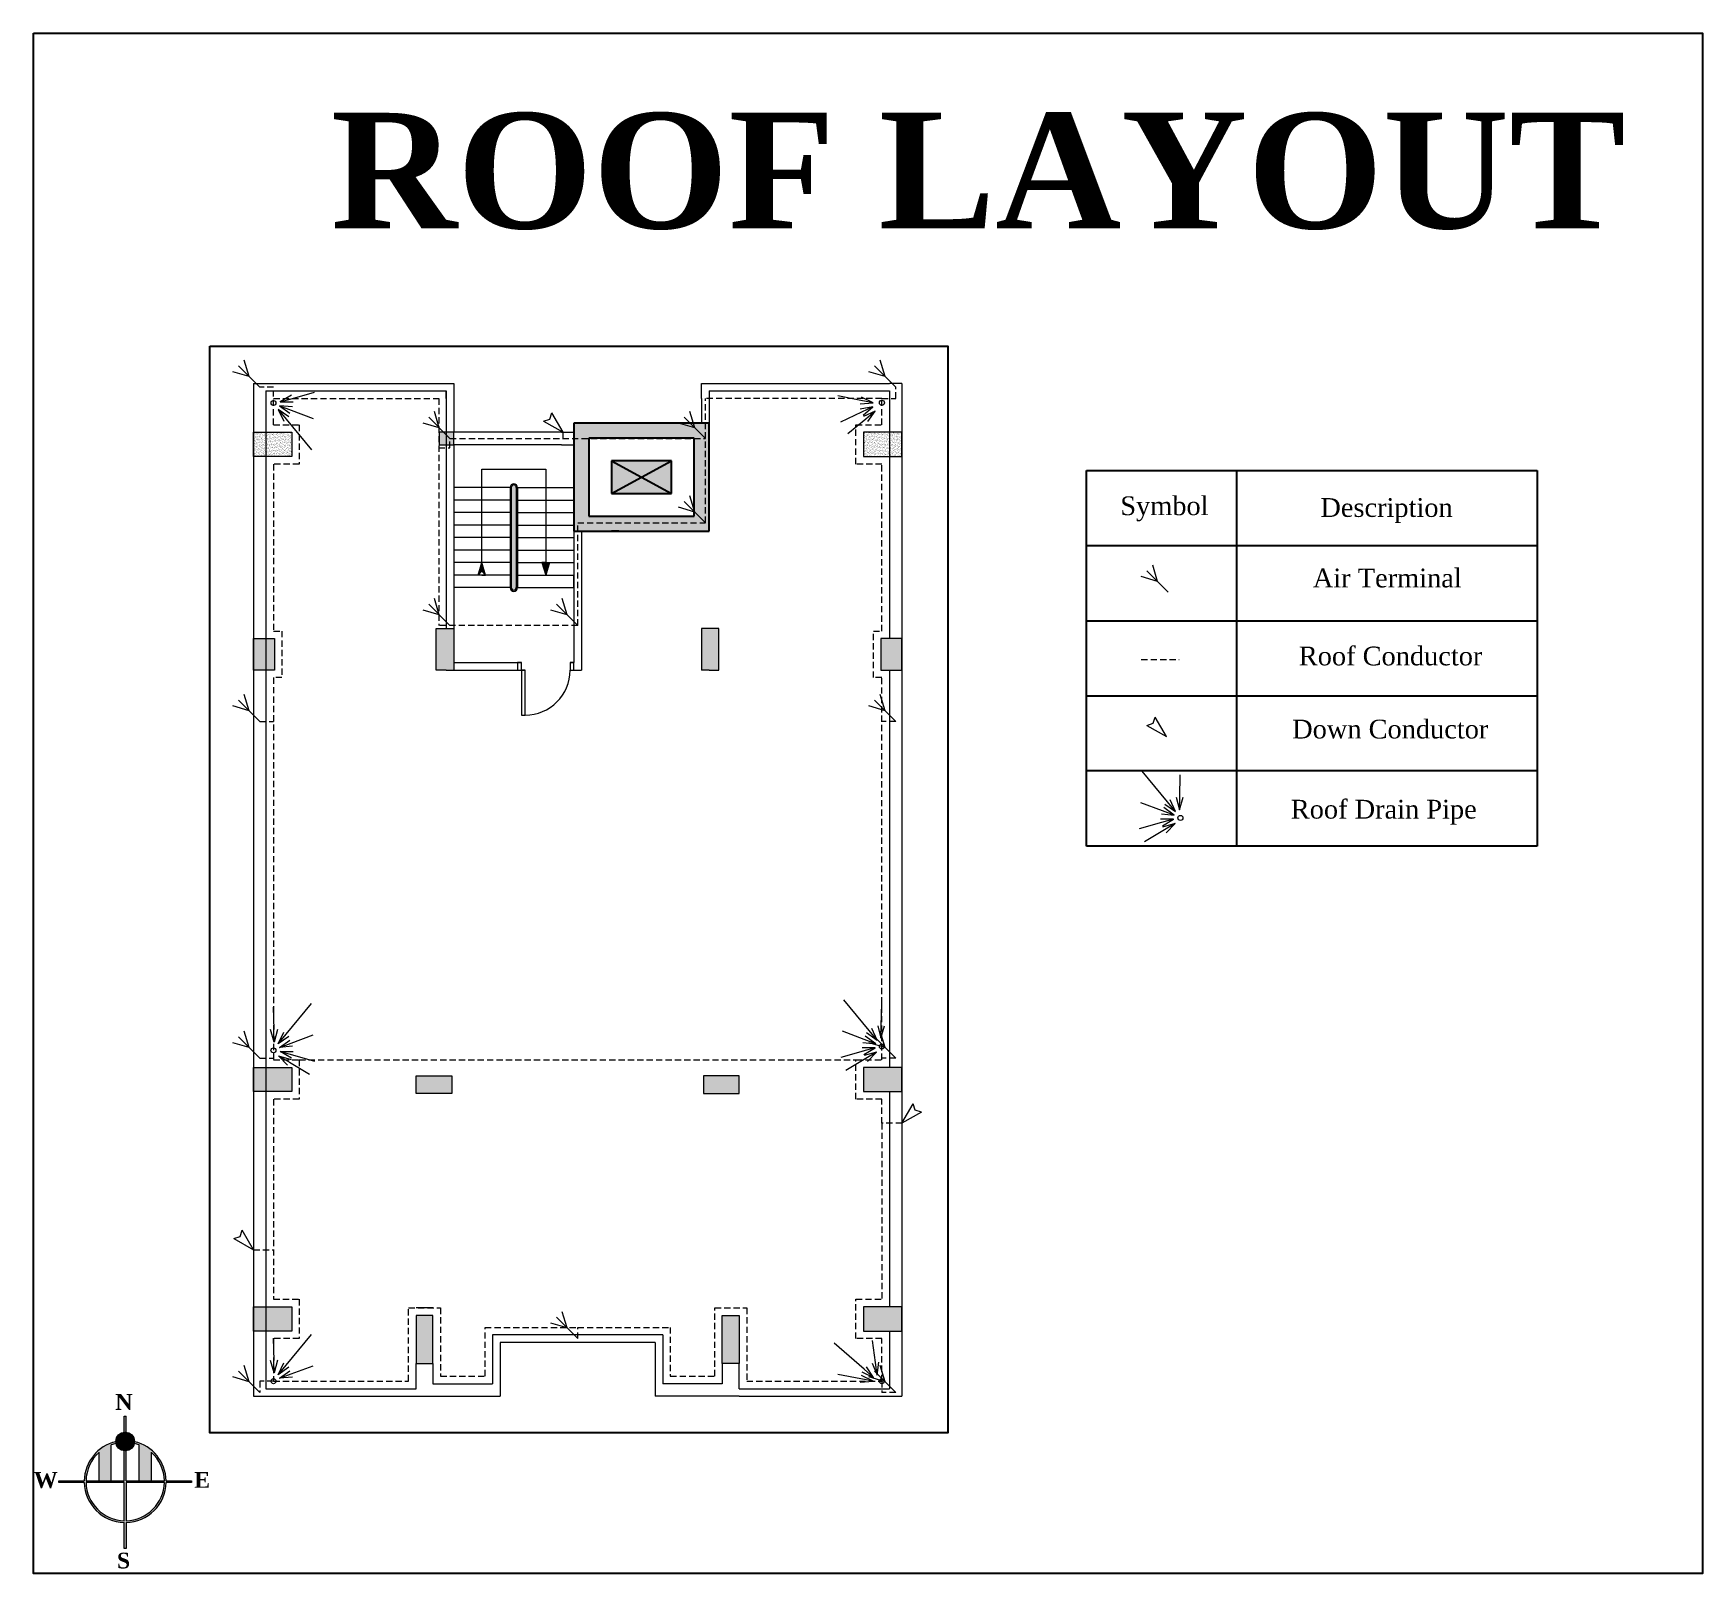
# Model space of a CAD drawing. Header units: inches. Extents: x -5775 to 2930, y 591 to 3437.
# Drawn here: x -923 to 410, y 591 to 1822 of the extents above; entities that cross this region are included whole.
import ezdxf

# ---------------------------------------------------------------- set-up
doc = ezdxf.new("R2010")
doc.units = ezdxf.units.IN
doc.header["$LTSCALE"] = 20
doc.header["$MEASUREMENT"] = 0
doc.linetypes.add('HIDDEN', pattern=[0.375, 0.25, -0.125])
doc.layers.get('0').update_dxf_attribs({"lineweight": 5})
for name, color, linetype in [('Box Text', 25, 'Continuous'), ('Lift', 59, 'Continuous'), ('SpecialText', 4, 'Continuous'), ('Text', 250, 'Continuous')]:
    doc.layers.add(name, color=color, linetype=linetype)
doc.layers.add('Column', color=7, linetype='Continuous', lineweight=13, true_color=0xd5441e)
for name, color, linetype, lineweight in [('Dimention', 240, 'Continuous', 5), ('Door', 32, 'Continuous', 5), ('Down Conductor', 240, 'Continuous', 5), ('Lightning Arrestor', 92, 'Continuous', 5), ('Pillar', 250, 'Continuous', 5), ('PROJ_NAME', 18, 'Continuous', 5), ('Roof Conductor', 240, 'HIDDEN', 5), ('Stair', 65, 'Continuous', 5), ('Stair Handle', 39, 'Continuous', 5)]:
    doc.layers.add(name, color=color, linetype=linetype, lineweight=lineweight)
doc.styles.add('MtXpl_Times_New_Roma', font='timesbd.ttf')
doc.styles.get("Standard").update_dxf_attribs({"font": 'times.ttf', "height": 6})
pattern_1 = [(37.5, (-491.3113, 1423.9962), (-0.11024, 3.37194), [0, -2.66, 0, -2.975, 0, -2.84375]), (7.5, (-491.3113, 1423.9962), (3.09711, 4.93876), [0, -1.435, 0, -2.3975, 0, -0.91875]), (327.5, (-493.4638, 1423.9962), (5.44975, 0.009903), [0, -0.875, 0, -3.15, 0, -4.1125]), (317.5, (-493.464, 1423.9962), (5.26072, 1.53593), [0, -0.4375, 0, -2.065, 0, -2.3625])]

msp = doc.modelspace()

# ---------------------------------------------------------------- texts
at = {"layer": 'PROJ_NAME', "color": 152, "true_color": 0x2776bb, "style": 'MtXpl_Times_New_Roma'}
for s, p in [('N', (-857.6, 722.1)), ('W', (-922.7, 659.8)), ('E', (-794.6, 659.8)), ('S', (-856.3, 595.4))]:
    msp.add_text(s, height=12.6, dxfattribs=at).set_placement(p)
at = {"layer": 'SpecialText', "insert": (-685.4, 1758.2), "char_height": 92.308, "width": 2110.222, "attachment_point": 1}
msp.add_mtext('{\\fTimes New Roman|b1|i0|c0|p18;ROOF LAYOUT}', dxfattribs=at)
at = {"layer": 'Text', "char_height": 15, "attachment_point": 1}
for s, insert, width in [('Symbol', (-54.9, 1451.8), 94.521), ('Description', (104.9, 1450.4), 222.09), ('Air Terminal', (98.9, 1394.1), 188.291), ('Roof Conductor', (87.7, 1331.8), 185.29), ('Down Conductor', (82.4, 1273.4), 168.037), ('Roof Drain Pipe', (81.3, 1209.4), 168.037)]:
    msp.add_mtext(s, dxfattribs=dict(at, insert=insert, width=width))

# ---------------------------------------------------------------- blocks, each defined once
blk = doc.blocks.new('Door2')
at = {"layer": 'Door'}
for points in [[(-6, 6), (-3, 6), (-3, 42), (-6, 42)], [(-45, 0), (-42, 0), (-42, 6), (-45, 6)], [(-3, 0), (0, 0), (0, 6), (-3, 6)]]:
    blk.add_lwpolyline(points, close=True, dxfattribs=at)
blk.add_arc((-6, 6), 36, 90, 180, dxfattribs=at)
blk = doc.blocks.new('LArrestor')
at = {"layer": 'Lightning Arrestor'}
for p, q in [((0, 0), (-17, 17)), ((-8.5, 8.5), (-12.4, 21.5)), ((-8.5, 8.5), (-21.5, 12.4))]:
    blk.add_line(p, q, dxfattribs=at)
blk = doc.blocks.new('DownConductor')
at = {"layer": 'Down Conductor'}
for p, q in [((-10.6, 10.6), (-9, 15.6)), ((0, 0), (-9, 15.6)), ((-15.6, 9), (-10.6, 10.6)), ((-15.6, 9), (0, 0))]:
    blk.add_line(p, q, dxfattribs=at)
blk = doc.blocks.new('_Open30')
at = {"color": 0, "linetype": 'ByBlock', "lineweight": -2}
for p, q in [((-1, 0.27), (0, 0)), ((0, 0), (-1, -0.27)), ((0, 0), (-1, 0))]:
    blk.add_line(p, q, dxfattribs=at)

# ---------------------------------------------------------------- hatches: boundary and pattern name
at = {"layer": 'Column'}
h = msp.add_hatch(color=256, dxfattribs=at)
h.dxf.hatch_style = 1
h.paths.add_polyline_path([(-817, 664.1), (-796.8, 664.1), (-796.8, 665.5), (-817, 665.5, 0.342561), (-842.3, 696.7, -0.047309), (-842.5, 695.3, -0.032129), (-838.6, 694.1), (-838.6, 665.5), (-828.8, 665.5), (-828.8, 688.2, -0.207478), (-818.4, 665.5), (-849, 665.5), (-849, 689.4, -0.047874), (-850.4, 689.4), (-850.4, 665.5), (-881, 665.5, -0.207478), (-870.6, 688.2), (-870.6, 665.5), (-860.9, 665.5), (-860.9, 694.1, -0.032039), (-857, 695.3, -0.047309), (-857.2, 696.7, 0.34246), (-882.4, 665.5), (-902.7, 665.5), (-902.7, 664.1), (-882.4, 664.1, 0.401769), (-850.4, 632.1), (-850.4, 611.2), (-849, 611.2), (-849, 632.1, 0.401769)])
h.paths.add_polyline_path([(-881, 664.1), (-850.4, 664.1), (-850.4, 633.5, -0.401217)], flags=16)
h.paths.add_polyline_path([(-849, 664.1), (-818.4, 664.1, -0.401217), (-849, 633.5)], flags=16)
h.paths.add_polyline_path([(-849, 717.1), (-850.4, 717.1), (-850.4, 704.2, -0.047397), (-849, 704.2)])
at = {"layer": 'Lift'}
h = msp.add_hatch(dxfattribs=at)
h.set_pattern_fill('AR-SAND', color=256, style=0)
h.set_pattern_definition([(37.5, (-2547.0646, -813.4258), (-0.06299336, 1.9268238), [0, -1.52, 0, -1.7, 0, -1.625]), (7.5, (-2547.0646, -813.4258), (1.7697767, 2.822146), [0, -0.82, 0, -1.37, 0, -0.525]), (327.5, (-2548.2946, -813.4258), (3.1141419, 0.00565905), [0, -0.5, 0, -1.8, 0, -2.35]), (317.5, (-2548.2946, -813.4258), (3.0061266, 0.8776756), [0, -0.25, 0, -1.18, 0, -1.35])])
h.paths.add_polyline_path([(-419.3, 1424), (-383.3, 1424), (-383.3, 1510.2), (-491.3, 1510.2), (-491.3, 1424)])
h.paths.add_polyline_path([(-479.3, 1436), (-479.3, 1498.2), (-395.3, 1498.2), (-395.3, 1436), (-419.3, 1436)], flags=16)
h.paths.add_polyline_path([(-461.3, 1454), (-461.3, 1480.2), (-413.3, 1480.2), (-413.3, 1454), (-419.3, 1454)], flags=0)
h = msp.add_hatch(dxfattribs=at)
h.set_pattern_fill('AR-SAND', color=256, scale=1.75, style=0)
h.set_pattern_definition(pattern_1)
h.paths.add_polyline_path([(-479.3, 1498.2), (-395.3, 1498.2), (-395.3, 1436), (-419.3, 1436), (-419.3, 1424), (-383.3, 1424), (-383.3, 1510.2), (-491.3, 1510.2), (-491.3, 1424), (-455.3, 1424), (-455.3, 1436), (-479.3, 1436)])
h = msp.add_hatch(dxfattribs=at)
h.set_pattern_fill('AR-SAND', color=256, scale=1.75, style=0)
h.set_pattern_definition(pattern_1)
h.paths.add_polyline_path([(-479.3, 1498.2), (-395.3, 1498.2), (-395.3, 1436), (-419.3, 1436), (-419.3, 1424), (-383.3, 1424), (-383.3, 1510.2), (-491.3, 1510.2), (-491.3, 1424), (-455.3, 1424), (-455.3, 1436), (-479.3, 1436)])
at = {"layer": 'Pillar'}
h = msp.add_hatch(dxfattribs=at)
h.set_pattern_fill('AR-SAND', color=256, style=0)
h.set_pattern_definition([(37.5, (-747.3113, 1483.571), (-0.06299, 1.926824), [0, -1.52, 0, -1.7, 0, -1.625]), (7.5, (-747.3113, 1483.571), (1.76978, 2.82215), [0, -0.82, 0, -1.37, 0, -0.525]), (327.5, (-748.5413, 1483.571), (3.11414, 0.00566), [0, -0.5, 0, -1.8, 0, -2.35]), (317.5, (-748.5413, 1483.571), (3.00613, 0.87768), [0, -0.25, 0, -1.18, 0, -1.35])])
h.paths.add_polyline_path([(-716.7, 1483.6), (-716.7, 1503), (-747.3, 1503), (-747.3, 1483.6)])
h = msp.add_hatch(dxfattribs=at)
h.set_pattern_fill('AR-SAND', color=256, style=0)
h.set_pattern_definition([(37.5, (-747.3113, 759.013), (-0.0629934, 1.9268238), [0, -1.52, 0, -1.7, 0, -1.625]), (7.5, (-747.3113, 759.013), (1.769777, 2.822146), [0, -0.82, 0, -1.37, 0, -0.525]), (327.5, (-748.5413, 759.013), (3.114142, 0.005659), [0, -0.5, 0, -1.8, 0, -2.35]), (317.5, (-748.5413, 759.013), (3.0061266, 0.8776756), [0, -0.25, 0, -1.18, 0, -1.35])])
h.paths.add_polyline_path([(-229.3, 804.5), (-260, 804.5), (-260, 785), (-229.3, 785)])
h.paths.add_polyline_path([(-229.3, 995.7), (-260, 995.7), (-260, 976.3), (-229.3, 976.3)])
h.paths.add_polyline_path([(-359.3, 797.5), (-372.8, 797.5), (-372.8, 759), (-359.3, 759)])
h.paths.add_polyline_path([(-359.3, 989), (-387.7, 989), (-387.7, 983), (-387.7, 974.8), (-359.3, 974.8)])
h.paths.add_polyline_path([(-229.3, 1338.2), (-239.3, 1338.2), (-246.1, 1338.2), (-246.1, 1313), (-229.3, 1313)])
h.paths.add_polyline_path([(-375.5, 1346.2), (-389.3, 1346.2), (-389.3, 1319), (-389.3, 1313), (-383.3, 1313), (-375.5, 1313)])
h.paths.add_polyline_path([(-587.3, 1503), (-598.8, 1503), (-598.8, 1493), (-587.3, 1493)])
h.paths.add_polyline_path([(-730.5, 1338.2), (-747.3, 1338.2), (-747.3, 1313), (-730.5, 1313)])
h.paths.add_polyline_path([(-587.3, 1346.2), (-601.2, 1346.2), (-601.2, 1313), (-593.3, 1313), (-587.3, 1313), (-587.3, 1319)])
h.paths.add_polyline_path([(-716.7, 995.7), (-747.3, 995.7), (-747.3, 976.3), (-716.7, 976.3)])
h.paths.add_polyline_path([(-588.9, 989), (-617.3, 989), (-617.3, 974.8), (-588.9, 974.8)])
h.paths.add_polyline_path([(-716.7, 804.5), (-747.3, 804.5), (-747.3, 785), (-716.7, 785)])
h.paths.add_polyline_path([(-603.9, 797.5), (-617.3, 797.5), (-617.3, 759), (-603.9, 759)])
h = msp.add_hatch(dxfattribs=at)
h.set_pattern_fill('AR-SAND', color=256, style=0)
h.set_pattern_definition([(142.5, (-229.3113, 1483.571), (0.06299, 1.926824), [0, -1.52, 0, -1.7, 0, -1.625]), (172.5, (-229.3113, 1483.571), (-1.76978, 2.82215), [0, -0.82, 0, -1.37, 0, -0.525]), (212.5, (-228.0813, 1483.571), (-3.11414, 0.00566), [0, -0.5, 0, -1.8, 0, -2.35]), (222.5, (-228.0813, 1483.571), (-3.00613, 0.87768), [0, -0.25, 0, -1.18, 0, -1.35])])
h.paths.add_polyline_path([(-229.3, 1483.6), (-229.3, 1503), (-260, 1503), (-260, 1483.6)])
at = {"layer": 'PROJ_NAME'}
h = msp.add_hatch(color=256, dxfattribs=at)
h.dxf.hatch_style = 1
h.paths.add_polyline_path([(-842.3, 696.8, 1), (-857.2, 696.8, 1)])
at = {"layer": 'Stair Handle'}
for points in [[(-536.3, 1458.9, 1), (-542.3, 1458.9), (-542.3, 1378.9, 1), (-536.3, 1378.9)], [(-564.8, 1398.9), (-567.8, 1388.9), (-564.8, 1392.1), (-561.8, 1388.9)], [(-510.8, 1398.9), (-513.8, 1398.9), (-516.8, 1398.9), (-513.8, 1388.9)]]:
    msp.add_hatch(color=256, dxfattribs=at).paths.add_polyline_path(points)

# ---------------------------------------------------------------- linework, layer by layer
for p, q in [((-747.3, 1542), (-747.3, 733)), ((-747.3, 1542), (-593.3, 1542)), ((-737.3, 1536), (-737.3, 739)), ((-737.3, 1536), (-593.3, 1536)), ((-593.3, 1542), (-587.3, 1542)), ((-593.3, 1536), (-593.3, 1373)), ((-593.3, 1530), (-593.3, 1536)), ((-587.3, 1542), (-587.3, 1530)), ((-389.3, 1530), (-389.3, 1542)), ((-389.3, 1542), (-383.3, 1542)), ((-383.3, 1542), (-239.3, 1542)), ((-383.3, 1536), (-383.3, 1424)), ((-383.3, 1536), (-383.3, 1530)), ((-383.3, 1536), (-239.3, 1536)), ((-229.3, 1542), (-239.3, 1542)), ((-239.3, 1536), (-239.3, 1338.2)), ((-239.3, 1536), (-239.3, 1503)), ((-229.3, 1542), (-229.3, 733)), ((-593.3, 1530), (-593.3, 1503)), ((-587.3, 1530), (-587.3, 1503)), ((-389.3, 1530), (-389.3, 1510.2)), ((-383.3, 1530), (-383.3, 1503)), ((-501.3, 1503), (-587.3, 1503)), ((-501.3, 1503), (-491.3, 1503)), ((-491.3, 1503), (-491.3, 1378.9)), ((-737.3, 1483.6), (-737.3, 1373)), ((-501.3, 1493), (-587.3, 1493)), ((-587.3, 1493), (-587.3, 1319)), ((-501.3, 1493), (-491.3, 1493)), ((-383.3, 1493), (-383.3, 1424)), ((-485.3, 1424), (-485.3, 1313)), ((-491.3, 1388.9), (-491.3, 1319)), ((-737.3, 1367), (-737.3, 1338.2)), ((-593.3, 1373), (-593.3, 1346.2)), ((-239.3, 1367), (-239.3, 1338.2)), ((-737.3, 1313), (-737.3, 1163)), ((-587.3, 1319), (-561.2, 1319)), ((-587.3, 1319), (-533.3, 1319)), ((-587.3, 1313), (-561.2, 1313)), ((-587.3, 1313), (-530.3, 1313)), ((-494.3, 1319), (-491.3, 1319)), ((-494.3, 1313), (-485.3, 1313)), ((-239.3, 1313), (-239.3, 1163)), ((-239.3, 1313), (-239.3, 995.7)), ((-737.3, 1157), (-737.3, 1067)), ((-737.3, 1061), (-737.3, 995.7)), ((-239.3, 1061), (-239.3, 995.7)), ((-737.3, 976.3), (-737.3, 804.5)), ((-239.3, 976.3), (-239.3, 804.5)), ((-737.3, 785), (-737.3, 739)), ((-556.3, 782), (-556.3, 743)), ((-420.3, 782), (-556.3, 782)), ((-550.3, 776), (-550.3, 733)), ((-426.3, 776), (-550.3, 776)), ((-426.3, 776), (-426.3, 733)), ((-420.3, 782), (-420.3, 743)), ((-239.3, 785), (-239.3, 739)), ((-617.3, 759), (-607.3, 759)), ((-617.3, 739), (-617.3, 759)), ((-603.9, 759), (-603.9, 743)), ((-372.8, 759), (-372.8, 743)), ((-359.3, 759), (-369.3, 759)), ((-359.3, 739), (-359.3, 759)), ((-737.3, 739), (-617.3, 739)), ((-603.9, 743), (-556.3, 743)), ((-372.8, 743), (-420.3, 743)), ((-359.3, 739), (-239.3, 739)), ((-747.3, 733), (-617.3, 733)), ((-617.3, 733), (-550.3, 733)), ((-359.3, 733), (-426.3, 733)), ((-359.3, 733), (-239.3, 733)), ((-239.3, 733), (-229.3, 733))]:
    msp.add_line(p, q)
at = {"color": 250}
for points in [[(-716.2, 1530), (-698.4, 1535.1)], [(-717.1, 1520.7), (-699.7, 1514.1)], [(-262.2, 1528.5), (-280.4, 1532)], [(-721.1, 1513.6), (-700.9, 1489)], [(-261.5, 1519), (-278.3, 1511.1)], [(-258.2, 1513.6), (-272.4, 1501.7)], [(-17.2, 1207.7), (-37.4, 1232.3)], [(-7.4, 1211.5), (-7, 1229.3)], [(-21.2, 1200.6), (-38.5, 1207.1)], [(-22, 1191.2), (-39.9, 1186.1)], [(-19.7, 1185.3), (-35.6, 1175.9)], [(-730.8, 1025.9), (-731.3, 1043.7)], [(-721.1, 1022.1), (-700.9, 1046.7)], [(-255.5, 1025.1), (-275.8, 1049.7)], [(-245.8, 1028.9), (-245.3, 1046.7)], [(-717.1, 1015.1), (-699.7, 1021.6)], [(-259.5, 1018), (-276.9, 1024.5)], [(-716.2, 1005.7), (-698.4, 1000.6)], [(-260.4, 1008.6), (-278.2, 1003.5)], [(-258.1, 1002.7), (-274, 993.3)], [(-718.6, 999.7), (-702.6, 990.3)], [(-730.8, 761.6), (-731.3, 779.4)], [(-721.1, 757.9), (-700.9, 782.4)], [(-259.4, 754.5), (-283.4, 775.4)], [(-250.4, 759.8), (-252.9, 777.4)], [(-717.1, 750.8), (-699.7, 757.3)], [(-262.2, 746.8), (-280.4, 750.4)]]:
    msp.add_lwpolyline(points, dxfattribs=at)
at = {"lineweight": 18}
for centre in [(-731.3, 1526.4), (-245.3, 1526.6), (-6.9, 1194.9), (-245.3, 1012.3), (-731.3, 1009.3), (-731.3, 745), (-245.3, 745)]:
    msp.add_circle(centre, 2, dxfattribs=at)
at = {"layer": 'Box Text'}
for p, q in [((-81.8, 1472.5), (278.2, 1472.5)), ((-81.8, 1172.5), (-81.8, 1472.5)), ((38.2, 1172.5), (38.2, 1472.5)), ((278.2, 1472.5), (278.2, 1172.5)), ((-81.8, 1412.5), (278.2, 1412.5)), ((-81.8, 1352.5), (278.2, 1352.5)), ((-81.8, 1292.5), (278.2, 1292.5)), ((278.2, 1232.5), (-81.8, 1232.5)), ((278.2, 1172.5), (-81.8, 1172.5))]:
    msp.add_line(p, q, dxfattribs=at)
msp.add_lwpolyline([(-782, 1571.9), (-192.7, 1571.9), (-192.7, 703.8), (-782, 703.8)], close=True, dxfattribs=at)
at = {"layer": 'Column'}
for p, q in [((-850.4, 704.2), (-850.4, 717.1)), ((-850.4, 717.1), (-849, 717.1)), ((-849, 704.2), (-849, 717.1)), ((-860.9, 665.5), (-860.9, 694.1)), ((-838.6, 665.5), (-838.6, 694.1)), ((-870.6, 665.5), (-870.6, 688.2)), ((-850.4, 665.5), (-850.4, 689.4)), ((-849, 665.5), (-849, 689.4)), ((-828.8, 665.5), (-828.8, 688.2)), ((-902.7, 664.1), (-902.7, 665.5)), ((-902.7, 665.5), (-882.4, 665.5)), ((-882.4, 664.1), (-902.7, 664.1)), ((-881, 665.5), (-850.4, 665.5)), ((-850.4, 664.1), (-881, 664.1)), ((-850.4, 633.5), (-850.4, 664.1)), ((-849, 665.5), (-818.4, 665.5)), ((-818.4, 664.1), (-849, 664.1)), ((-849, 664.1), (-849, 633.5)), ((-817, 665.5), (-796.8, 665.5)), ((-796.8, 664.1), (-817, 664.1)), ((-796.8, 665.5), (-796.8, 664.1)), ((-850.4, 611.2), (-850.4, 632.1)), ((-849, 632.1), (-849, 611.2)), ((-849, 611.2), (-850.4, 611.2))]:
    msp.add_line(p, q, dxfattribs=at)
msp.add_circle((-849.7, 696.8), 7.44, dxfattribs=at)
for radius, start, end in [(32.7, 103.1603, 178.7775), (31.3, 103.4541, 110.7944), (31.3, 69.2056, 76.5665), (32.7, 1.2225, 76.8603), (31.3, 131.8377, 178.723), (31.3, 1.277, 48.1623), (32.7, 181.2225, 268.7775), (31.3, 181.277, 268.723), (32.7, 271.2225, 358.7775), (31.3, 271.277, 358.723)]:
    msp.add_arc((-849.7, 664.8), radius, start, end, dxfattribs=at)
at = {"layer": 'Lift'}
for p, q in [((-491.3, 1510.2), (-491.3, 1424)), ((-383.3, 1510.2), (-491.3, 1510.2)), ((-491.3, 1510.2), (-491.3, 1424)), ((-383.3, 1424), (-383.3, 1510.2)), ((-479.3, 1498.2), (-479.3, 1436)), ((-395.3, 1498.2), (-479.3, 1498.2)), ((-395.3, 1436), (-395.3, 1498.2)), ((-461.3, 1480.2), (-461.3, 1454)), ((-413.3, 1480.2), (-461.3, 1480.2)), ((-461.3, 1454), (-413.3, 1480.2)), ((-461.3, 1480.2), (-413.3, 1454)), ((-413.3, 1454), (-413.3, 1480.2)), ((-461.3, 1454), (-413.3, 1454)), ((-419.3, 1454), (-413.3, 1454)), ((-479.3, 1436), (-419.3, 1436)), ((-419.3, 1436), (-395.3, 1436)), ((-491.3, 1424), (-455.3, 1424)), ((-491.3, 1424), (-419.3, 1424)), ((-455.3, 1424), (-461.3, 1424)), ((-461.3, 1424), (-455.3, 1424)), ((-419.3, 1424), (-383.3, 1424))]:
    msp.add_line(p, q, dxfattribs=at)
at = {"layer": 'Pillar'}
for p, q in [((-747.3, 1483.6), (-747.3, 1503)), ((-747.3, 1503), (-716.7, 1503)), ((-716.7, 1503), (-716.7, 1483.6)), ((-587.3, 1503), (-598.8, 1503)), ((-598.8, 1503), (-598.8, 1493)), ((-587.3, 1493), (-587.3, 1503)), ((-229.3, 1503), (-260, 1503)), ((-260, 1503), (-260, 1483.6)), ((-229.3, 1483.6), (-229.3, 1503)), ((-716.7, 1483.6), (-747.3, 1483.6)), ((-598.8, 1493), (-587.3, 1493)), ((-260, 1483.6), (-229.3, 1483.6)), ((-747.3, 1338.2), (-730.5, 1338.2)), ((-747.3, 1313), (-747.3, 1338.2)), ((-730.5, 1338.2), (-730.5, 1313)), ((-601.2, 1313), (-601.2, 1346.2)), ((-601.2, 1346.2), (-587.3, 1346.2)), ((-587.3, 1346.2), (-587.3, 1319)), ((-375.5, 1346.2), (-389.3, 1346.2)), ((-389.3, 1346.2), (-389.3, 1319)), ((-375.5, 1313), (-375.5, 1346.2)), ((-229.3, 1338.2), (-246.1, 1338.2)), ((-246.1, 1338.2), (-246.1, 1313)), ((-229.3, 1313), (-229.3, 1338.2)), ((-730.5, 1313), (-747.3, 1313)), ((-593.3, 1313), (-601.2, 1313)), ((-593.3, 1313), (-587.3, 1313)), ((-587.3, 1319), (-587.3, 1313)), ((-389.3, 1319), (-389.3, 1313)), ((-383.3, 1313), (-389.3, 1313)), ((-383.3, 1313), (-375.5, 1313)), ((-246.1, 1313), (-229.3, 1313)), ((-747.3, 976.3), (-747.3, 995.7)), ((-747.3, 995.7), (-716.7, 995.7)), ((-716.7, 995.7), (-716.7, 976.3)), ((-617.3, 989), (-588.9, 989)), ((-617.3, 974.8), (-617.3, 989)), ((-588.9, 989), (-588.9, 974.8)), ((-359.3, 989), (-387.7, 989)), ((-387.7, 989), (-387.7, 974.8)), ((-359.3, 974.8), (-359.3, 989)), ((-229.3, 995.7), (-260, 995.7)), ((-260, 995.7), (-260, 976.3)), ((-229.3, 976.3), (-229.3, 995.7)), ((-716.7, 976.3), (-747.3, 976.3)), ((-588.9, 974.8), (-617.3, 974.8)), ((-387.7, 974.8), (-359.3, 974.8)), ((-260, 976.3), (-229.3, 976.3)), ((-747.3, 785), (-747.3, 804.5)), ((-747.3, 804.5), (-716.7, 804.5)), ((-716.7, 804.5), (-716.7, 785)), ((-603.9, 803.5), (-617.3, 803.5)), ((-229.3, 804.5), (-260, 804.5)), ((-260, 804.5), (-260, 785)), ((-229.3, 785), (-229.3, 804.5)), ((-603.9, 797.5), (-617.3, 797.5)), ((-617.3, 797.5), (-617.3, 759)), ((-603.9, 759), (-603.9, 797.5)), ((-372.8, 759), (-372.8, 797.5)), ((-372.8, 797.5), (-359.3, 797.5)), ((-359.3, 797.5), (-359.3, 759)), ((-716.7, 785), (-747.3, 785)), ((-260, 785), (-229.3, 785)), ((-617.3, 759), (-603.9, 759)), ((-359.3, 759), (-372.8, 759))]:
    msp.add_line(p, q, dxfattribs=at)
at = {"layer": 'Roof Conductor'}
for p, q in [((-731.3, 1539), (-742.3, 1539)), ((-731.3, 1509), (-731.3, 1539)), ((-234.3, 1530), (-234.3, 1539)), ((-731.3, 1530), (-599.3, 1530)), ((-599.3, 1530), (-599.3, 1348.6)), ((-245.3, 1530), (-386.3, 1530)), ((-386.3, 1498), (-386.3, 1530)), ((-245.3, 1509), (-245.3, 1530)), ((-245.3, 1530), (-234.3, 1530)), ((-731.3, 1509), (-710.7, 1509)), ((-710.7, 1509), (-710.7, 1477.6)), ((-266, 1477.6), (-266, 1509)), ((-266, 1509), (-245.3, 1509)), ((-590.3, 1490.7), (-590.3, 1498)), ((-590.3, 1498), (-386.3, 1498)), ((-500, 1498), (-500, 1503)), ((-386.3, 1430.7), (-386.3, 1498)), ((-599.3, 1490.7), (-590.3, 1490.7)), ((-710.7, 1477.6), (-731.3, 1477.6)), ((-731.3, 1477.6), (-731.3, 1344.2)), ((-245.3, 1477.6), (-266, 1477.6)), ((-245.3, 1344.2), (-245.3, 1477.6)), ((-488.3, 1348.6), (-488.3, 1430.7)), ((-488.3, 1430.7), (-386.3, 1430.7)), ((-488.3, 1348.6), (-599.3, 1348.6)), ((-731.3, 1344.2), (-724.5, 1344.2)), ((-724.5, 1344.2), (-724.5, 1307)), ((-252.1, 1307), (-252.1, 1344.2)), ((-252.1, 1344.2), (-245.3, 1344.2)), ((-38.1, 1321.4), (-7.9, 1321.4)), ((-724.5, 1307), (-731.3, 1307)), ((-731.3, 1307), (-731.3, 1001.7)), ((-245.3, 1307), (-252.1, 1307)), ((-245.3, 1001.7), (-245.3, 1307)), ((-742.2, 1272), (-731.3, 1272)), ((-234.3, 1272), (-245.3, 1272)), ((-742.2, 1003), (-731.3, 1003)), ((-731.3, 1001.7), (-710.7, 1001.7)), ((-710.7, 1001.7), (-710.7, 970.3)), ((-710.7, 1001.7), (-266, 1001.7)), ((-266, 970.3), (-266, 1001.7)), ((-266, 1001.7), (-245.3, 1001.7)), ((-234.3, 1003), (-245.3, 1003)), ((-710.7, 970.3), (-731.3, 970.3)), ((-731.3, 970.3), (-731.3, 810.5)), ((-245.3, 970.3), (-266, 970.3)), ((-245.3, 951), (-245.3, 970.3)), ((-229.3, 951), (-245.3, 951)), ((-245.3, 951), (-245.3, 810.5)), ((-747.3, 850), (-731.3, 850)), ((-731.3, 810.5), (-710.7, 810.5)), ((-710.7, 810.5), (-710.7, 779)), ((-623.3, 745), (-623.3, 803.5)), ((-623.3, 803.5), (-597.9, 803.5)), ((-597.9, 803.5), (-597.9, 749)), ((-378.8, 749), (-378.8, 803.5)), ((-378.8, 803.5), (-353.3, 803.5)), ((-353.3, 803.5), (-353.3, 745)), ((-266, 779), (-266, 810.5)), ((-266, 810.5), (-245.3, 810.5)), ((-562.3, 749), (-562.3, 788)), ((-562.3, 788), (-488.3, 788)), ((-488.3, 779), (-488.3, 788)), ((-488.3, 788), (-414.3, 788)), ((-414.3, 788), (-414.3, 749)), ((-710.7, 779), (-731.3, 779)), ((-731.3, 779), (-731.3, 745)), ((-245.3, 779), (-266, 779)), ((-245.3, 745), (-245.3, 779)), ((-597.9, 749), (-562.3, 749)), ((-414.3, 749), (-378.8, 749)), ((-731.3, 745), (-742.3, 745)), ((-742.3, 745), (-742.3, 736)), ((-731.3, 745), (-623.3, 745)), ((-353.3, 745), (-245.3, 745)), ((-245.3, 745), (-245.3, 736)), ((-234.3, 736), (-245.3, 736))]:
    msp.add_line(p, q, dxfattribs=at)
at = {"layer": 'SpecialText'}
msp.add_lwpolyline([(-923, 1821.7), (410.2, 1821.7), (410.2, 591.3), (-923, 591.3)], close=True, dxfattribs=at)
at = {"layer": 'Stair'}
for p, q in [((-542.3, 1458.9), (-587.3, 1458.9)), ((-536.3, 1458.9), (-491.3, 1458.9)), ((-542.3, 1448.9), (-587.3, 1448.9)), ((-536.3, 1448.9), (-491.3, 1448.9)), ((-542.3, 1438.9), (-587.3, 1438.9)), ((-542.3, 1428.9), (-587.3, 1428.9)), ((-536.3, 1438.9), (-491.3, 1438.9)), ((-536.3, 1428.9), (-491.3, 1428.9)), ((-542.3, 1418.9), (-587.3, 1418.9)), ((-536.3, 1418.9), (-491.3, 1418.9)), ((-542.3, 1408.9), (-587.3, 1408.9)), ((-536.3, 1408.9), (-491.3, 1408.9)), ((-542.3, 1398.9), (-587.3, 1398.9)), ((-542.3, 1388.9), (-587.3, 1388.9)), ((-564.8, 1388.9), (-567.8, 1388.9)), ((-564.8, 1388.9), (-561.8, 1388.9)), ((-564.8, 1388.9), (-561.8, 1388.9)), ((-536.3, 1398.9), (-491.3, 1398.9)), ((-536.3, 1388.9), (-491.3, 1388.9)), ((-513.8, 1398.9), (-516.8, 1398.9)), ((-513.8, 1398.9), (-516.8, 1398.9)), ((-513.8, 1398.9), (-510.8, 1398.9)), ((-491.3, 1378.9), (-491.3, 1388.9)), ((-542.3, 1378.9), (-587.3, 1378.9)), ((-536.3, 1378.9), (-491.3, 1378.9))]:
    msp.add_line(p, q, dxfattribs=at)
at = {"layer": 'Stair Handle'}
for p, q in [((-564.8, 1398.9), (-564.8, 1473.5)), ((-564.8, 1473.5), (-513.8, 1473.5)), ((-513.8, 1473.5), (-513.8, 1398.9)), ((-542.3, 1458.9), (-542.3, 1378.9)), ((-541.3, 1458.9), (-541.3, 1378.9)), ((-537.3, 1458.9), (-537.3, 1378.9)), ((-536.3, 1458.9), (-536.3, 1378.9)), ((-567.8, 1388.9), (-564.8, 1398.9)), ((-564.8, 1392.1), (-567.8, 1388.9)), ((-561.8, 1388.9), (-564.8, 1398.9)), ((-564.8, 1392.1), (-561.8, 1388.9)), ((-516.8, 1398.9), (-513.8, 1388.9)), ((-510.8, 1398.9), (-513.8, 1388.9))]:
    msp.add_line(p, q, dxfattribs=at)
for centre, radius, start, end in [((-539.3, 1458.9), 3, 0, 180), ((-539.3, 1458.9), 2, 0, 180), ((-539.3, 1378.9), 3, 180, 0), ((-539.3, 1378.9), 2, 180, 0)]:
    msp.add_arc(centre, radius, start, end, dxfattribs=at)

# ---------------------------------------------------------------- block references
for p in [(-234.3, 1539), (-590.3, 1498), (-386.3, 1498), (-386.3, 1430.7), (-16.6, 1375.3), (-590.3, 1348.6), (-488.3, 1348.6), (-742.2, 1272), (-234.3, 1272), (-742.2, 1003), (-234.3, 1003), (-234.3, 736)]:
    msp.add_blockref('LArrestor', p)
at = {"color": 250}
for p, xscale, yscale, zscale, rotation in [((-727.4, 1521.3), -9.99999999999571, 9.999999999992724, 9.999999999995369, 309.4527495648809), ((-726.5, 1524.2), -9.999999999995948, 9.999999999992724, 9.999999999995495, 339.4611845261209), ((-725.8, 1527.3), -9.999999999996314, 9.999999999992724, 9.999999999995495, 15.93445762673633), ((-252.4, 1526.5), -9.999999999995499, 10, 10, 168.8869594640692), ((-252.5, 1523.3), -9.999999999993468, 10, 10, 205.3602325646773), ((-250.6, 1520), -9.999999999994728, 10, 10, 219.9928704526515), ((-11.8, 1197.1), -9.9999999999985, 10, 9.999999999995495, 159.4611845260818), ((-10.8, 1200), -9.99999999999571, 10, 9.999999999995369, 129.4527495648808), ((-7.7, 1201.5), -10.00000000000124, 10, 10.00000000000236, 88.52099035138775), ((-12.4, 1194), -9.999999999996314, 10, 9.999999999995495, 195.9344576267363), ((-11.1, 1190.4), -9.999999999991843, 10, 9.999999999995497, 210.5670955146842), ((-249.2, 1017.4), -9.99999999999571, 10, 9.999999999995369, 129.4527495648808), ((-246.1, 1018.9), -10.00000000000124, 10, 10.00000000000236, 88.52099035138775), ((-730.6, 1015.9), 10.00000000000105, 10, 10.00000000000236, 271.4790096485706), ((-727.4, 1014.4), 9.99999999999571, 10, 9.999999999995369, 230.5472504351191), ((-726.5, 1011.5), 9.999999999995948, 10, 9.999999999995495, 200.5388154738791), ((-250.8, 1011.4), -9.999999999994317, 10, 9.999999999995495, 195.9344576266963), ((-250.2, 1014.5), -9.9999999999985, 10, 9.999999999995495, 159.4611845260818), ((-727.2, 1004.8), 9.999999999998108, 10, 9.999999999995497, 149.432904485337), ((-725.8, 1008.4), 9.999999999996314, 10, 9.999999999995495, 164.0655423732637), ((-249.5, 1007.8), -9.999999999991843, 10, 9.999999999995497, 210.5670955146842), ((-730.6, 751.6), 10.00000000000105, 10, 10.00000000000236, 271.4790096485706), ((-249, 749.9), -10.00000000000236, 10, 10, 97.94676528938284), ((-727.4, 750.1), 9.99999999999571, 10, 9.999999999995369, 230.5472504351191), ((-726.5, 747.3), 9.999999999995948, 10, 9.999999999995495, 200.5388154738791), ((-252.4, 744.9), -9.999999999995499, 10, 10, 168.8869594640692), ((-251.9, 747.9), -9.999999999995369, 10, 10, 138.8785245028472)]:
    msp.add_blockref('_Open30', p, dxfattribs=dict(at, xscale=xscale, yscale=yscale, zscale=zscale, rotation=rotation))
at = {"rotation": 180}
msp.add_blockref('Door2', (-536.3, 1319), dxfattribs=at)
at = {"layer": 'Dimention', "xscale": -1}
msp.add_blockref('DownConductor', (-229.3, 951), dxfattribs=at)
at = {"layer": 'Dimention'}
for name, p in [('DownConductor', (-747.3, 850)), ('LArrestor', (-488.3, 779)), ('LArrestor', (-742.3, 736))]:
    msp.add_blockref(name, p, dxfattribs=at)
at = {"layer": 'Down Conductor'}
for p in [(-500, 1503), (-18.1, 1259.9)]:
    msp.add_blockref('DownConductor', p, dxfattribs=at)
at = {"layer": 'Lightning Arrestor'}
msp.add_blockref('LArrestor', (-742.3, 1539), dxfattribs=at)

msp.set_redraw_order([(e.dxf.handle, doc.entitydb.next_handle()) for e in msp.query("TEXT MTEXT ATTDEF DIMENSION ARC_DIMENSION")])  # texts and dimensions are drawn at this point

doc.saveas('drawing.dxf')
